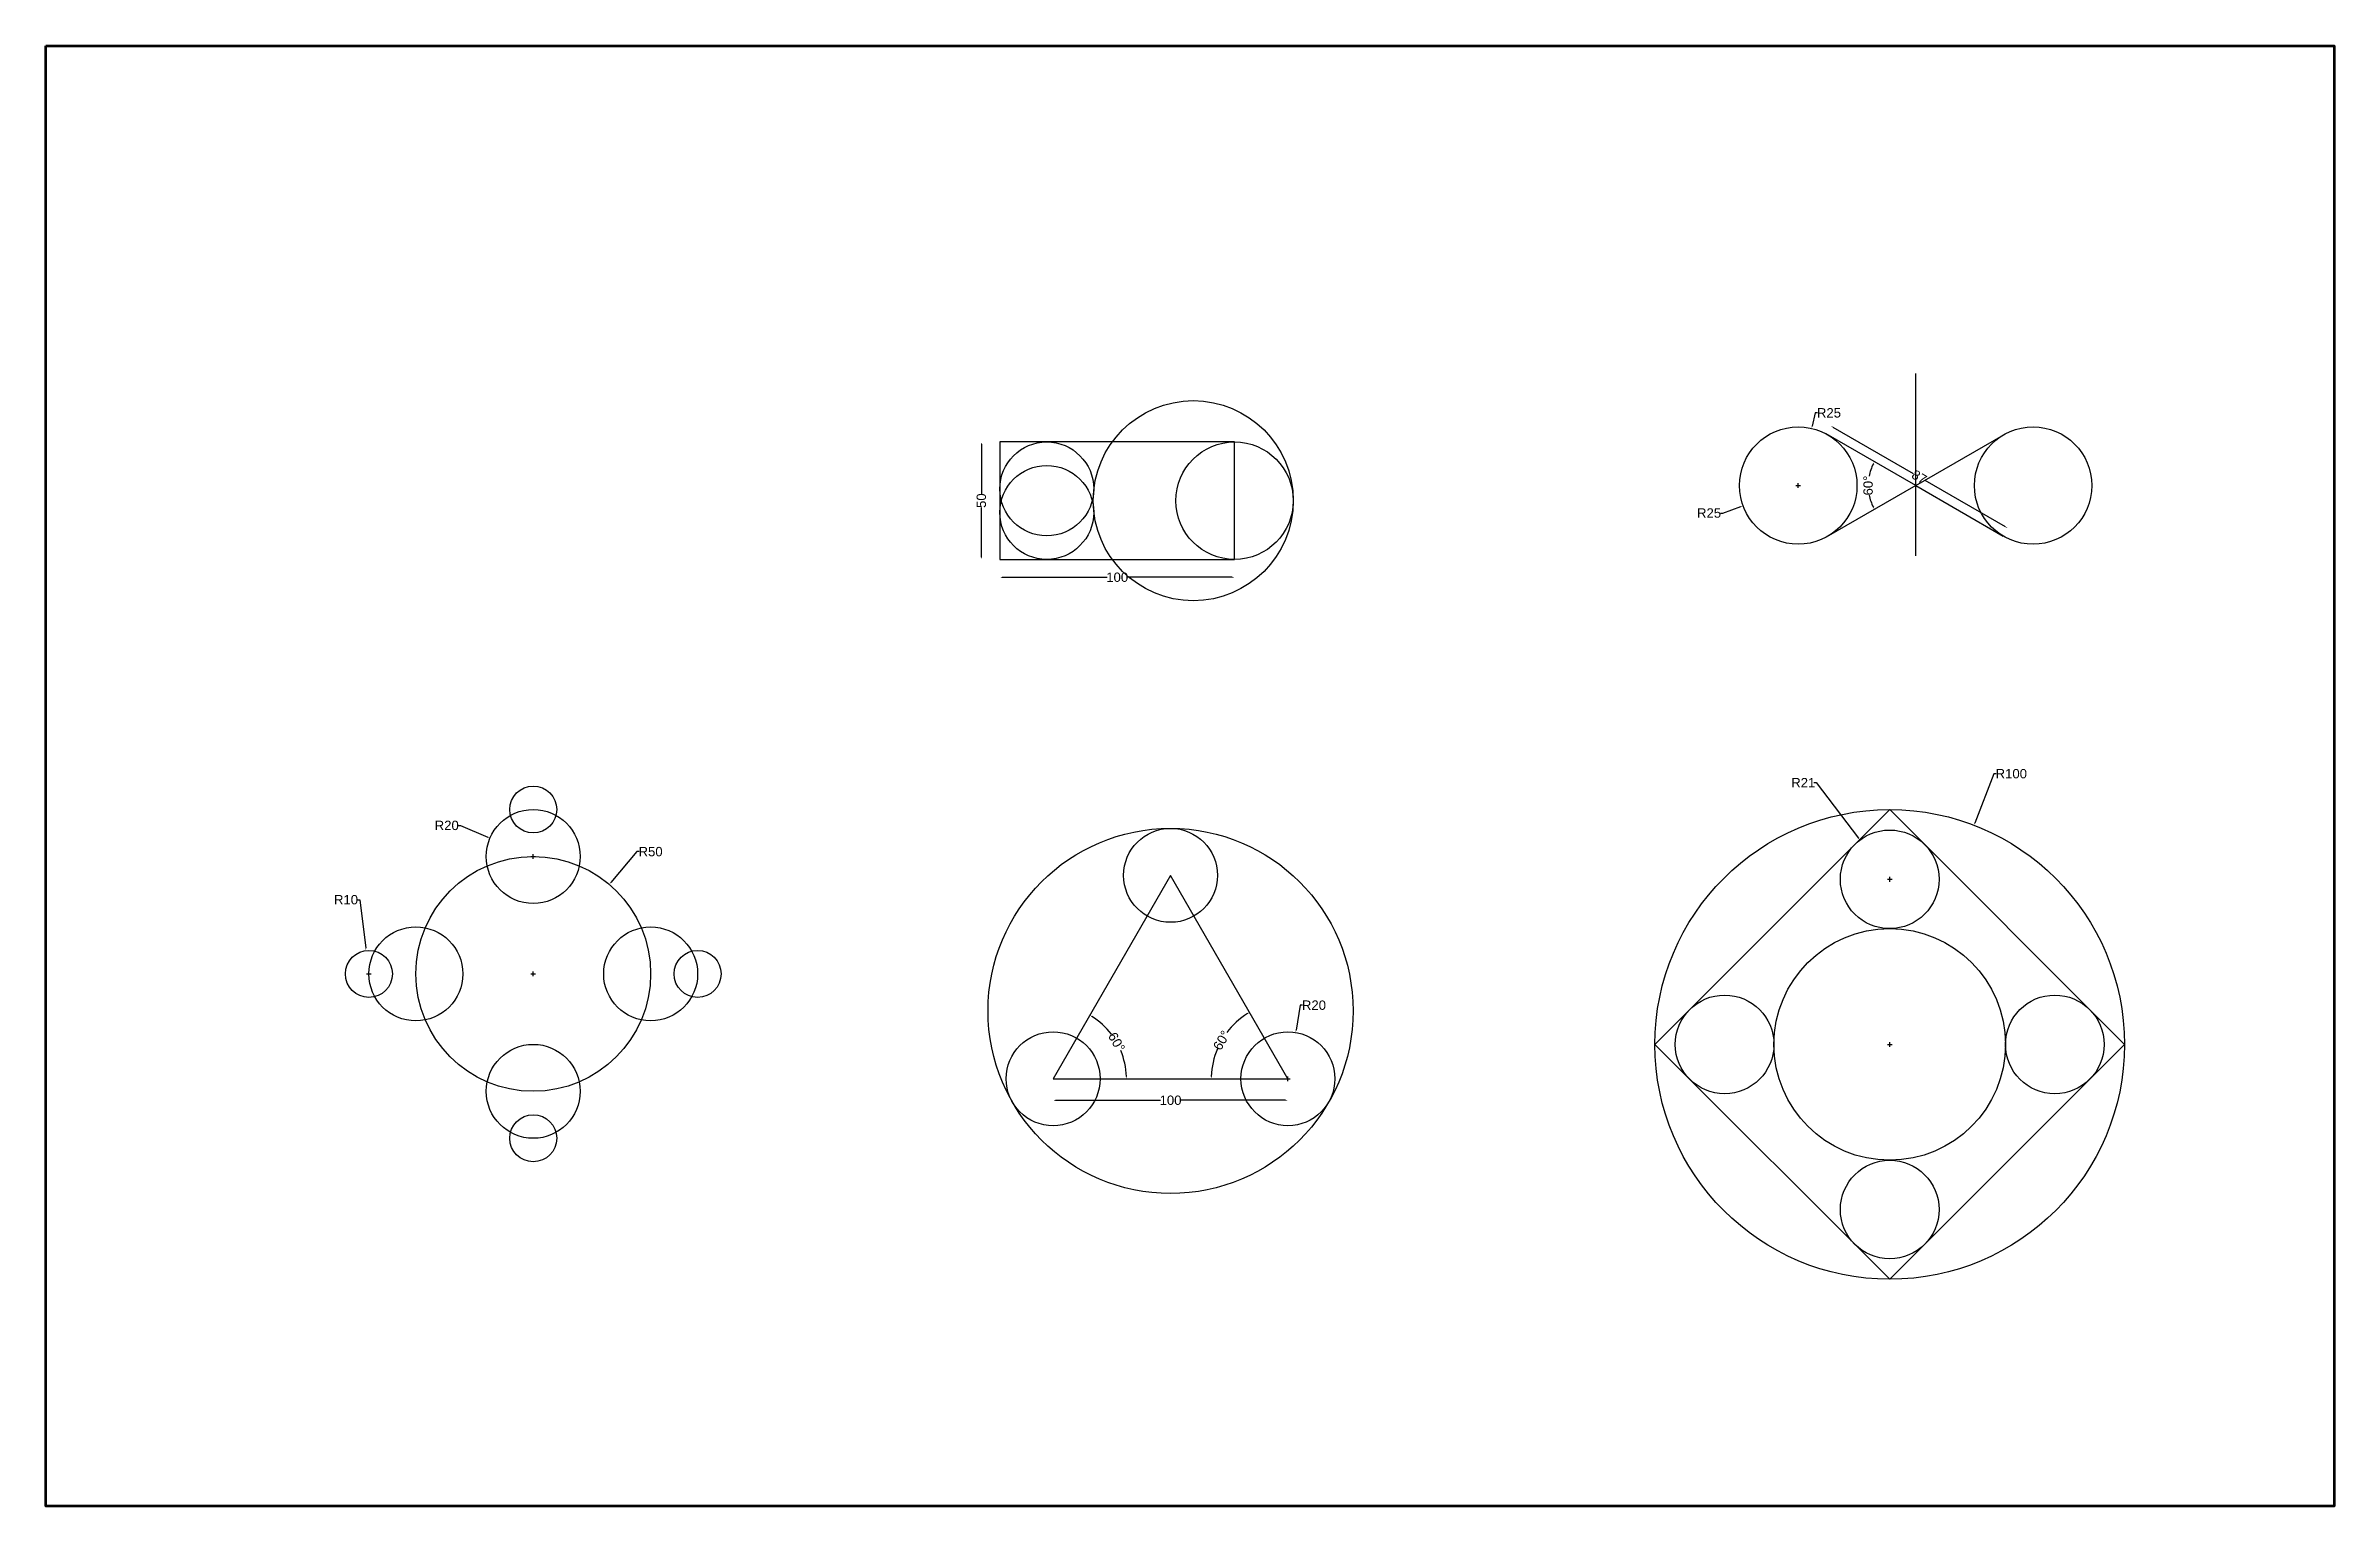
# Model space of a CAD drawing. Header units: inches. Extents: x -78 to 6510, y -130 to 492.
# Drawn here: x -78 to 897, y -130 to 492 of the extents above; entities that cross this region are included whole.
import ezdxf

# ---------------------------------------------------------------- set-up
doc = ezdxf.new("R2010")
doc.units = ezdxf.units.IN
doc.header["$MEASUREMENT"] = 0
doc.styles.get("Standard").update_dxf_attribs({"font": 'arial.ttf'})
doc.dimstyles.get("Standard").update_dxf_attribs({"dimtxt": 4, "dimasz": 1, "dimexe": 0.18, "dimexo": 0.0625, "dimgap": 0.09, "dimtad": 0, "dimtoh": 1, "dimdec": 0, "dimzin": 0, "dimdsep": 46, "dimtxsty": 'Standard', "dimcen": 1, "dimse1": 1, "dimse2": 1, "dimadec": 0, "dimazin": 0, "dimtfac": 1, "dimtdec": 0, "dimtofl": 0, "dimtmove": 0, "dimatfit": 3, "dimfxl": 1, "dimtolj": 1, "dimtzin": 0, "dimarcsym": 0})

msp = doc.modelspace()

# ---------------------------------------------------------------- blocks, each defined once
blk = doc.blocks.new('*D1')
at = {"color": 0, "lineweight": -2, "transparency": 16777216}
for p, q in [((173.83, 148.6), (162.7, 135.46)), ((174.83, 148.6), (173.83, 148.6)), ((129.73, 95.55), (129.73, 97.55)), ((128.73, 96.55), (130.73, 96.55))]:
    blk.add_line(p, q, dxfattribs=at)
at = {"color": 0, "transparency": 16777216}
blk.add_solid([(162.57, 135.56), (162.83, 135.35), (162.05, 134.69)], dxfattribs=at)
at = {"layer": 'Defpoints', "color": 0, "transparency": 16777216}
for p in [(162.05, 134.69), (129.73, 96.55)]:
    blk.add_point(p, dxfattribs=at)
at = {"color": 0, "transparency": 16777216, "insert": (179.7, 148.6), "char_height": 4, "attachment_point": 5}
blk.add_mtext('\\A1;R50', dxfattribs=at)
blk = doc.blocks.new('*D2')
at = {"color": 0, "lineweight": -2, "transparency": 16777216}
for p, q in [((97.75, 159.76), (98.75, 159.76)), ((98.75, 159.76), (110.41, 154.78)), ((128.73, 146.55), (130.73, 146.55)), ((129.73, 145.55), (129.73, 147.55))]:
    blk.add_line(p, q, dxfattribs=at)
at = {"color": 0, "transparency": 16777216}
blk.add_solid([(110.48, 154.94), (110.35, 154.63), (111.33, 154.39)], dxfattribs=at)
at = {"layer": 'Defpoints', "color": 0, "transparency": 16777216}
for p in [(111.33, 154.39), (129.73, 146.55)]:
    blk.add_point(p, dxfattribs=at)
at = {"color": 0, "transparency": 16777216, "insert": (92.88, 159.76), "char_height": 4, "attachment_point": 5}
blk.add_mtext('\\A1;R20', dxfattribs=at)
blk = doc.blocks.new('*D3')
at = {"color": 0, "lineweight": -2, "transparency": 16777216}
for p, q in [((54.85, 128.12), (55.85, 128.12)), ((55.85, 128.12), (58.39, 107.46)), ((59.73, 95.55), (59.73, 97.55)), ((58.73, 96.55), (60.73, 96.55))]:
    blk.add_line(p, q, dxfattribs=at)
at = {"color": 0, "transparency": 16777216}
blk.add_solid([(58.55, 107.48), (58.22, 107.44), (58.51, 106.47)], dxfattribs=at)
at = {"layer": 'Defpoints', "color": 0, "transparency": 16777216}
for p in [(58.51, 106.47), (59.73, 96.55)]:
    blk.add_point(p, dxfattribs=at)
at = {"color": 0, "transparency": 16777216, "insert": (49.99, 128.12), "char_height": 4, "attachment_point": 5}
blk.add_mtext('\\A1;R10', dxfattribs=at)
blk = doc.blocks.new('*D4')
at = {"color": 0, "lineweight": -2, "transparency": 16777216}
for p, q in [((456.35, 83.21), (454.59, 72.63)), ((457.35, 83.21), (456.35, 83.21)), ((450.14, 51.91), (452.14, 51.91)), ((451.14, 50.91), (451.14, 52.91))]:
    blk.add_line(p, q, dxfattribs=at)
at = {"color": 0, "transparency": 16777216}
blk.add_solid([(454.42, 72.66), (454.75, 72.6), (454.42, 71.64)], dxfattribs=at)
at = {"layer": 'Defpoints', "color": 0, "transparency": 16777216}
for p in [(454.42, 71.64), (451.14, 51.91)]:
    blk.add_point(p, dxfattribs=at)
at = {"color": 0, "transparency": 16777216, "insert": (462.21, 83.21), "char_height": 4, "attachment_point": 5}
blk.add_mtext('\\A1;R20', dxfattribs=at)
blk = doc.blocks.new('*D5')
at = {"color": 0, "lineweight": -2, "transparency": 16777216}
for start, end in [(37.40857, 58.16419), (1.83581, 22.59143)]:
    blk.add_arc((351.14, 51.91), 31.21, start, end, dxfattribs=at)
at = {"color": 0, "transparency": 16777216}
for points in [[(367.52, 78.29), (367.69, 78.57), (366.75, 78.94)], [(382.51, 52.92), (382.17, 52.91), (382.36, 51.91)]]:
    blk.add_solid(points, dxfattribs=at)
at = {"layer": 'Defpoints', "color": 0, "transparency": 16777216}
for p in [(401.14, 138.52), (380.47, 62.59), (351.14, 51.91), (351.14, 51.91), (451.14, 51.91)]:
    blk.add_point(p, dxfattribs=at)
at = {"color": 0, "transparency": 16777216, "insert": (378.17, 67.52), "char_height": 4, "attachment_point": 5, "rotation": 300}
blk.add_mtext('\\A1;60°', dxfattribs=at)
blk = doc.blocks.new('*D6')
at = {"color": 0, "lineweight": -2, "transparency": 16777216}
for start, end in [(121.75504, 142.91909), (157.08091, 178.24496)]:
    blk.add_arc((451.14, 51.91), 32.65, start, end, dxfattribs=at)
at = {"color": 0, "transparency": 16777216}
for points in [[(433.88, 79.82), (434.05, 79.53), (434.82, 80.19)], [(418.68, 52.91), (418.35, 52.92), (418.5, 51.91)]]:
    blk.add_solid(points, dxfattribs=at)
at = {"layer": 'Defpoints', "color": 0, "transparency": 16777216}
for p in [(401.14, 138.52), (426.13, 72.9), (351.14, 51.91), (451.14, 51.91), (451.14, 51.91)]:
    blk.add_point(p, dxfattribs=at)
at = {"color": 0, "transparency": 16777216, "insert": (422.87, 68.24), "char_height": 4, "attachment_point": 5, "rotation": 60}
blk.add_mtext('\\A1;60°', dxfattribs=at)
blk = doc.blocks.new('*D7')
at = {"color": 0, "lineweight": -2, "transparency": 16777216}
for p, q in [((352.14, 42.73), (396.83, 42.73)), ((450.14, 42.73), (405.46, 42.73))]:
    blk.add_line(p, q, dxfattribs=at)
at = {"color": 0, "transparency": 16777216}
for points in [[(352.14, 42.9), (352.14, 42.56), (351.14, 42.73)], [(450.14, 42.9), (450.14, 42.56), (451.14, 42.73)]]:
    blk.add_solid(points, dxfattribs=at)
at = {"layer": 'Defpoints', "color": 0, "transparency": 16777216}
for p in [(351.14, 51.91), (451.14, 50.91), (451.14, 42.73)]:
    blk.add_point(p, dxfattribs=at)
at = {"color": 0, "transparency": 16777216, "insert": (401.14, 42.73), "char_height": 4, "attachment_point": 5}
blk.add_mtext('\\A1;100', dxfattribs=at)
blk = doc.blocks.new('*D8')
at = {"color": 0, "lineweight": -2, "transparency": 16777216}
for p, q in [((751.79, 181.78), (743.7, 160.78)), ((752.79, 181.78), (751.79, 181.78)), ((706.42, 66.52), (708.42, 66.52)), ((707.42, 65.52), (707.42, 67.52))]:
    blk.add_line(p, q, dxfattribs=at)
at = {"color": 0, "transparency": 16777216}
blk.add_solid([(743.55, 160.84), (743.86, 160.72), (743.34, 159.84)], dxfattribs=at)
at = {"layer": 'Defpoints', "color": 0, "transparency": 16777216}
for p in [(743.34, 159.84), (707.42, 66.52)]:
    blk.add_point(p, dxfattribs=at)
at = {"color": 0, "transparency": 16777216, "insert": (759.21, 181.78), "char_height": 4, "attachment_point": 5}
blk.add_mtext('\\A1;R100', dxfattribs=at)
blk = doc.blocks.new('*D9')
at = {"color": 0, "lineweight": -2, "transparency": 16777216}
for p, q in [((675.11, 177.98), (676.11, 177.98)), ((676.11, 177.98), (694.1, 154.33)), ((706.42, 136.82), (708.42, 136.82)), ((707.42, 135.82), (707.42, 137.82))]:
    blk.add_line(p, q, dxfattribs=at)
at = {"color": 0, "transparency": 16777216}
blk.add_solid([(694.23, 154.43), (693.97, 154.22), (694.71, 153.53)], dxfattribs=at)
at = {"layer": 'Defpoints', "color": 0, "transparency": 16777216}
for p in [(694.71, 153.53), (707.42, 136.82)]:
    blk.add_point(p, dxfattribs=at)
at = {"color": 0, "transparency": 16777216, "insert": (670.62, 177.98), "char_height": 4, "attachment_point": 5}
blk.add_mtext('\\A1;R21', dxfattribs=at)
blk = doc.blocks.new('*D10')
at = {"color": 0, "lineweight": -2, "transparency": 16777216}
for p, q in [((329.42, 265.43), (374.11, 265.43)), ((427.42, 265.43), (382.73, 265.43))]:
    blk.add_line(p, q, dxfattribs=at)
at = {"color": 0, "transparency": 16777216}
for points in [[(329.42, 265.6), (329.42, 265.26), (328.42, 265.43)], [(427.42, 265.6), (427.42, 265.26), (428.42, 265.43)]]:
    blk.add_solid(points, dxfattribs=at)
at = {"layer": 'Defpoints', "color": 0, "transparency": 16777216}
for p in [(328.42, 273.05), (428.42, 273.05), (328.42, 265.43)]:
    blk.add_point(p, dxfattribs=at)
at = {"color": 0, "transparency": 16777216, "insert": (378.42, 265.43), "char_height": 4, "attachment_point": 5}
blk.add_mtext('\\A1;100', dxfattribs=at)
blk = doc.blocks.new('*D11')
at = {"color": 0, "lineweight": -2, "transparency": 16777216}
for p, q in [((320.56, 322.05), (320.56, 301)), ((320.56, 274.05), (320.56, 295.11))]:
    blk.add_line(p, q, dxfattribs=at)
at = {"color": 0, "transparency": 16777216}
for points in [[(320.39, 322.05), (320.72, 322.05), (320.56, 323.05)], [(320.39, 274.05), (320.72, 274.05), (320.56, 273.05)]]:
    blk.add_solid(points, dxfattribs=at)
at = {"layer": 'Defpoints', "color": 0, "transparency": 16777216}
for p in [(328.42, 323.05), (320.56, 273.05), (328.42, 273.05)]:
    blk.add_point(p, dxfattribs=at)
at = {"color": 0, "transparency": 16777216, "insert": (320.56, 298.05), "char_height": 4, "attachment_point": 5, "rotation": 90}
blk.add_mtext('\\A1;50', dxfattribs=at)
blk = doc.blocks.new('*D12')
at = {"color": 0, "lineweight": -2, "transparency": 16777216}
for start, end in [(152.82894, 168.53978), (191.46022, 207.17106)]:
    blk.add_arc((718.48, 304.49), 20.26, start, end, dxfattribs=at)
at = {"color": 0, "transparency": 16777216}
for points in [[(700.31, 313.82), (700.61, 313.66), (700.94, 314.62)], [(700.61, 295.32), (700.31, 295.16), (700.94, 294.36)]]:
    blk.add_solid(points, dxfattribs=at)
at = {"layer": 'Defpoints', "color": 0, "transparency": 16777216}
for p in [(680.38, 326.49), (698.53, 308.01), (718.48, 304.49), (718.48, 304.49), (680.38, 282.49)]:
    blk.add_point(p, dxfattribs=at)
at = {"color": 0, "transparency": 16777216, "insert": (698.23, 304.49), "char_height": 4, "attachment_point": 5, "rotation": 90}
blk.add_mtext('\\A1;60°', dxfattribs=at)
blk = doc.blocks.new('*D13')
at = {"color": 0, "lineweight": -2, "transparency": 16777216}
for p, q in [((667.48, 304.49), (669.48, 304.49)), ((668.48, 303.49), (668.48, 305.49)), ((635.38, 292.77), (636.38, 292.77)), ((636.38, 292.77), (644.06, 295.57))]:
    blk.add_line(p, q, dxfattribs=at)
at = {"color": 0, "transparency": 16777216}
blk.add_solid([(644, 295.73), (644.11, 295.42), (645, 295.92)], dxfattribs=at)
at = {"layer": 'Defpoints', "color": 0, "transparency": 16777216}
for p in [(668.48, 304.49), (645, 295.92)]:
    blk.add_point(p, dxfattribs=at)
at = {"color": 0, "transparency": 16777216, "insert": (630.49, 292.77), "char_height": 4, "attachment_point": 5}
blk.add_mtext('\\A1;R25', dxfattribs=at)
blk = doc.blocks.new('*D14')
at = {"color": 0, "lineweight": -2, "transparency": 16777216}
for p, q in [((683.19, 329.37), (717.44, 309.59)), ((756.8, 286.87), (722.56, 306.64))]:
    blk.add_line(p, q, dxfattribs=at)
at = {"color": 0, "transparency": 16777216}
for points in [[(683.28, 329.51), (683.11, 329.22), (682.33, 329.87)], [(756.89, 287.01), (756.72, 286.72), (757.67, 286.37)]]:
    blk.add_solid(points, dxfattribs=at)
at = {"layer": 'Defpoints', "color": 0, "transparency": 16777216}
for p in [(680.38, 326.49), (755.72, 282.99), (757.67, 286.37)]:
    blk.add_point(p, dxfattribs=at)
at = {"color": 0, "transparency": 16777216, "insert": (720, 308.12), "char_height": 4, "attachment_point": 5, "rotation": 330}
blk.add_mtext('\\A1;87', dxfattribs=at)
blk = doc.blocks.new('*D60')
at = {"color": 0, "lineweight": -2, "transparency": 16777216}
for p, q in [((675.67, 335.43), (674.36, 329.81)), ((676.67, 335.43), (675.67, 335.43)), ((667.48, 304.49), (669.48, 304.49)), ((668.48, 303.49), (668.48, 305.49))]:
    blk.add_line(p, q, dxfattribs=at)
at = {"color": 0, "transparency": 16777216}
blk.add_solid([(674.2, 329.85), (674.53, 329.78), (674.14, 328.84)], dxfattribs=at)
at = {"layer": 'Defpoints', "color": 0, "transparency": 16777216}
for p in [(674.14, 328.84), (668.48, 304.49)]:
    blk.add_point(p, dxfattribs=at)
at = {"color": 0, "transparency": 16777216, "insert": (681.55, 335.43), "char_height": 4, "attachment_point": 5}
blk.add_mtext('\\A1;R25', dxfattribs=at)

# ---------------------------------------------------------------- dimensions: what is measured, and where the dimension line sits
for center, mpoint, picture, middle in [((668.48, 304.49), (674.14, 328.84), '*D60', (681.55, 335.43)), ((668.48, 304.49), (645, 295.92), '*D13', (630.49, 292.77)), ((707.42, 136.82), (694.71, 153.53), '*D9', (670.62, 177.98)), ((707.42, 66.52), (743.34, 159.84), '*D8', (759.21, 181.78)), ((129.73, 146.55), (111.33, 154.39), '*D2', (92.88, 159.76)), ((129.73, 96.55), (162.05, 134.69), '*D1', (179.7, 148.6)), ((59.73, 96.55), (58.51, 106.47), '*D3', (49.99, 128.12)), ((451.14, 51.91), (454.42, 71.64), '*D4', (462.21, 83.21))]:
    dim = msp.add_radius_dim(center=center, mpoint=mpoint, dimstyle='Standard')
    dim.commit()
    dim.dimension.update_dxf_attribs({"geometry": picture, "text_midpoint": middle, "dimtype": 164})
dim = msp.add_linear_dim(base=(320.56, 273.05), p1=(328.42, 323.05), p2=(328.42, 273.05), angle=90, dimstyle='Standard')
dim.commit()
dim.dimension.update_dxf_attribs({"geometry": '*D11', "text_midpoint": (320.56, 298.05)})
dim = msp.add_aligned_dim(p1=(680.38, 326.49), p2=(755.72, 282.99), distance=3.9, dimstyle='Standard')
dim.commit()
dim.dimension.update_dxf_attribs({"geometry": '*D14', "text_midpoint": (720, 308.12)})
for base, line1, line2, picture, middle in [((698.53, 308.01), ((718.48, 304.49), (680.38, 282.49)), ((718.48, 304.49), (680.38, 326.49)), '*D12', (698.23, 304.49)), ((380.47, 62.59), ((351.14, 51.91), (451.14, 51.91)), ((401.14, 138.52), (351.14, 51.91)), '*D5', (378.17, 67.52)), ((426.13, 72.9), ((351.14, 51.91), (451.14, 51.91)), ((451.14, 51.91), (401.14, 138.52)), '*D6', (422.87, 68.24))]:
    dim = msp.add_angular_dim_2l(base=base, line1=line1, line2=line2, dimstyle='Standard')
    dim.commit()
    dim.dimension.update_dxf_attribs({"geometry": picture, "text_midpoint": middle})
for base, p1, p2, picture, middle in [((328.42, 265.43), (428.42, 273.05), (328.42, 273.05), '*D10', (378.42, 265.43)), ((451.14, 42.73), (351.14, 51.91), (451.14, 50.91), '*D7', (401.14, 42.73))]:
    dim = msp.add_linear_dim(base=base, p1=p1, p2=p2, dimstyle='Standard')
    dim.commit()
    dim.dimension.update_dxf_attribs({"geometry": picture, "text_midpoint": middle})

# ---------------------------------------------------------------- linework, layer by layer
for p, q in [((718.48, 304.49), (718.48, 352.19)), ((428.42, 323.05), (328.42, 323.05)), ((328.42, 323.05), (328.42, 273.05)), ((428.42, 273.05), (428.42, 323.05)), ((718.48, 304.49), (680.38, 326.49)), ((718.48, 304.49), (755.72, 325.99)), ((718.48, 304.49), (680.38, 282.49)), ((718.48, 304.49), (755.72, 282.99)), ((718.48, 274.59), (718.48, 304.49)), ((328.42, 273.05), (428.42, 273.05)), ((707.42, 166.52), (607.42, 66.52)), ((807.42, 66.52), (707.42, 166.52)), ((401.14, 138.52), (351.14, 51.91)), ((451.14, 51.91), (401.14, 138.52)), ((607.42, 66.52), (707.42, -33.48)), ((707.42, -33.48), (807.42, 66.52)), ((351.14, 51.91), (451.14, 51.91))]:
    msp.add_line(p, q)
at = {"color": 40, "lineweight": 60, "true_color": 0xf8d731}
msp.add_lwpolyline([(-77.89, 491.75), (896.74, 491.75), (896.74, -130.11), (-77.89, -130.11)], close=True, dxfattribs=at)
for centre, radius in [((410.82, 298.05), 42.6), ((348.42, 303.05), 20), ((428.42, 298.05), 25), ((668.48, 304.49), 25), ((768.48, 304.49), 25), ((348.42, 293.05), 20), ((129.73, 166.55), 10), ((129.73, 146.55), 20), ((707.42, 66.52), 100), ((401.14, 80.78), 77.74), ((401.14, 138.52), 20), ((707.42, 136.82), 21), ((129.73, 96.55), 50), ((79.73, 96.55), 20), ((179.73, 96.55), 20), ((707.42, 66.52), 49.3), ((59.73, 96.55), 10), ((199.73, 96.55), 10), ((637.12, 66.52), 21), ((777.73, 66.52), 21), ((351.14, 51.91), 20), ((451.14, 51.91), 20), ((129.73, 46.55), 20), ((129.73, 26.55), 10), ((707.42, -3.79), 21)]:
    msp.add_circle(centre, radius)

msp.set_redraw_order([(e.dxf.handle, doc.entitydb.next_handle()) for e in msp.query("TEXT MTEXT ATTDEF DIMENSION ARC_DIMENSION")])  # texts and dimensions are drawn at this point

doc.saveas('drawing.dxf')
